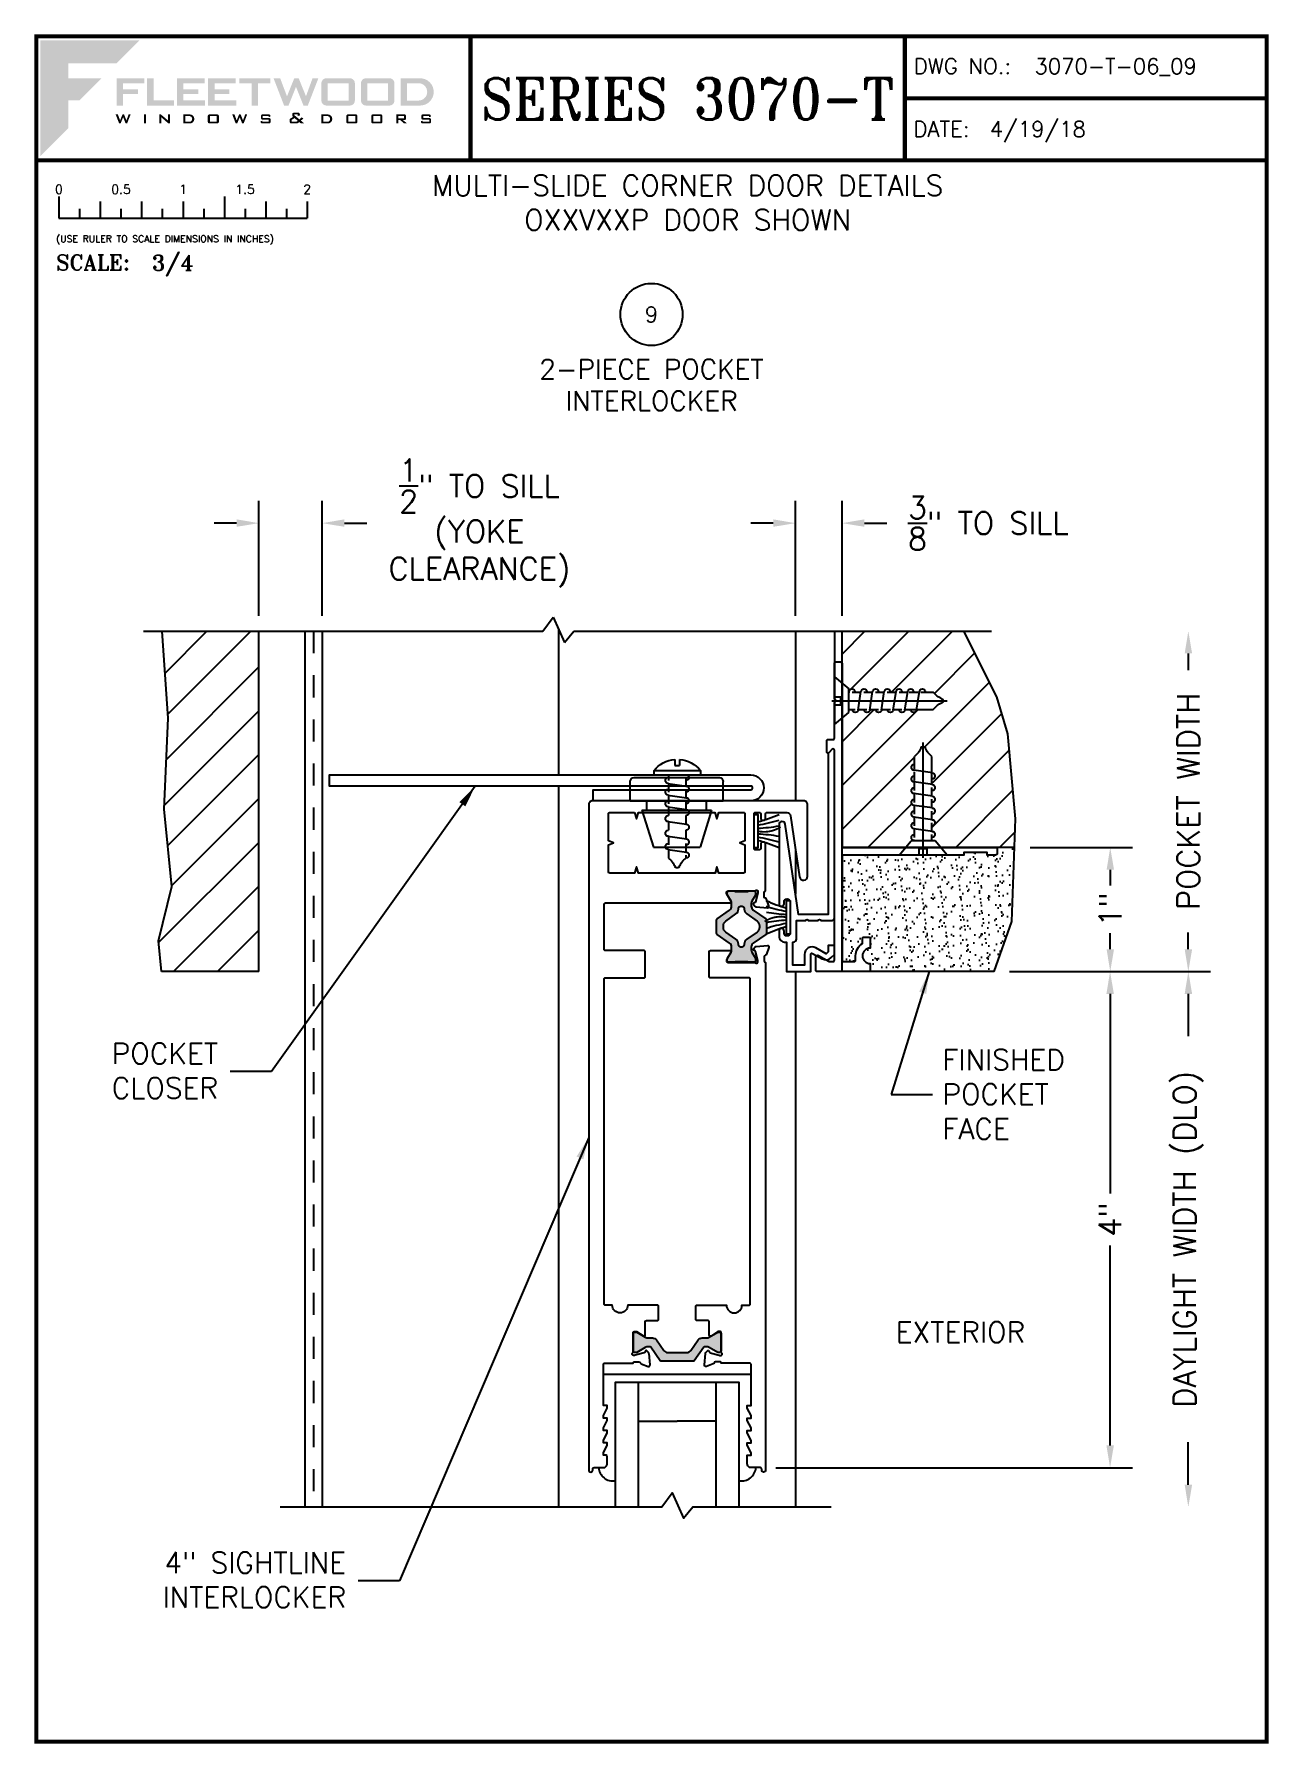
# Paper-space layout 'DETAIL 9' of a CAD drawing. Extents: x 0.3 to 7.8, y 0.1 to 10.4.
# The model-space entities are those that its viewports show. They can reach past a viewport. Long polylines and large blocks are cut down to what shows.
import ezdxf
from ezdxf.enums import TextEntityAlignment as Align

# ---------------------------------------------------------------- set-up
doc = ezdxf.new("R2010")
doc.units = 0
doc.header["$LTSCALE"] = 0.25
doc.header["$MEASUREMENT"] = 0
doc.linetypes.add('HIDDEN', pattern=[0.375, 0.25, -0.125])
doc.layers.get('0').update_dxf_attribs({"linetype": 'CONTINUOUS'})
doc.layers.get('DEFPOINTS').update_dxf_attribs({"color": 1, "linetype": 'CONTINUOUS'})
for name, color, linetype in [('ALUM-RED', 1, 'CONTINUOUS'), ('FRAME', 1, 'CONTINUOUS'), ('GLASS-VINYL', 7, 'CONTINUOUS'), ('I-STRUT', 7, 'CONTINUOUS'), ('MISC', 7, 'CONTINUOUS'), ('SEAL', 7, 'CONTINUOUS'), ('SILL-PAN', 7, 'CONTINUOUS'), ('TEXT', 7, 'CONTINUOUS'), ('TITLE-BLOCK', 7, 'CONTINUOUS'), ('VENT', 5, 'CONTINUOUS')]:
    doc.layers.add(name, color=color, linetype=linetype)
doc.layers.add('VP', color=40, linetype='CONTINUOUS', plot=False)
doc.layers.get('VP').off()
doc.styles.add('ROMANS', font='romans')
doc.styles.add('ROMANT', font='romant')
doc.styles.add('SIMPLEX-094', font='simplex.shx', dxfattribs={"height": 0.094})
doc.styles.get("Standard").update_dxf_attribs({"font": 'simplex.shx'})
doc.dimstyles.new('THREE-QUARTER SCALE', dxfattribs={"dimscale": 0.75, "dimtxt": 0.18, "dimasz": 0.18, "dimexe": 0.18, "dimexo": 0.125, "dimgap": 0.09, "dimtad": 0, "dimdec": 4, "dimlfac": 1.333, "dimzin": 0, "dimdsep": 46, "dimlunit": 4, "dimtxsty": 'Standard', "dimcen": 0.09, "dimadec": 0, "dimazin": 0, "dimtfac": 1, "dimtdec": 4, "dimtofl": 0, "dimtmove": 0, "dimatfit": 3, "dimfxl": 0, "dimtolj": 1, "dimtzin": 0, "dimarcsym": 0})
pattern_1 = [(45, (0.5, 4.13802), (-0.1767767, 0.1767767), [])]

psp = doc.layouts.new('DETAIL 9')

# ---------------------------------------------------------------- texts
at = {"layer": 'TEXT'}
psp.add_text('EXTERIOR', height=0.125, dxfattribs=at).set_placement((5.899467, 2.539631), align=Align.CENTER)
at = {"layer": 'TEXT', "char_height": 0.125}
for s, insert, width, attachment_point in [('MULTI-SLIDE CORNER DOOR DETAILS\\POXXVXXP DOOR SHOWN', (4.2505, 9.430441), 3.76850949, 5), ('POCKET \\PCLOSER', (1.411739, 4.181924), 2.90441286, 6), ('4" SIGHTLINE\\PINTERLOCKER', (2.18558, 1.103555), 2.90441286, 6)]:
    psp.add_mtext(s, dxfattribs=dict(at, insert=insert, width=width, attachment_point=attachment_point))
at = {"layer": 'TEXT', "insert": (5.79075, 3.769223), "char_height": 0.125, "attachment_point": 7}
psp.add_mtext('FINISHED\\PPOCKET\\PFACE', dxfattribs=at)

msp = doc.modelspace()

# ---------------------------------------------------------------- blocks, each defined once
blk = doc.blocks.new('Fleetwood_Logo_6-10-15')
h = blk.add_hatch(color=154)
h.dxf.hatch_style = 1
h.paths.add_polyline_path([(0.2526, -0.0017), (0.0019, -0.0017), (0.0019, -0.2942), (0.0725, -0.2236), (0.0725, -0.1535), (0.1007, -0.1535), (0.1567, -0.0976), (0.0725, -0.0976), (0.0725, -0.0596), (0.1946, -0.0596)])
h = blk.add_hatch(color=251)
h.dxf.hatch_style = 1
h.paths.add_polyline_path([(0.2487, -0.1256), (0.2112, -0.1256), (0.2112, -0.1102), (0.2647, -0.1102), (0.2647, -0.0976), (0.1946, -0.0976), (0.1946, -0.1667), (0.2112, -0.1667), (0.2112, -0.1377), (0.2487, -0.1377)])
h = blk.add_hatch(color=251)
h.dxf.hatch_style = 1
h.paths.add_polyline_path([(0.2886, -0.0976), (0.272, -0.0976), (0.272, -0.1667), (0.3401, -0.1667), (0.3401, -0.1535), (0.2886, -0.1535)])
h = blk.add_hatch(color=251)
h.dxf.hatch_style = 1
h.paths.add_polyline_path([(0.4175, -0.0976), (0.3474, -0.0976), (0.3474, -0.1667), (0.4185, -0.1667), (0.4185, -0.1534), (0.364, -0.1534), (0.364, -0.1377), (0.4015, -0.1377), (0.4015, -0.1256), (0.364, -0.1256), (0.364, -0.1102), (0.4175, -0.1102)])
h = blk.add_hatch(color=251)
h.dxf.hatch_style = 1
h.paths.add_polyline_path([(0.4965, -0.0976), (0.4264, -0.0976), (0.4264, -0.1667), (0.4975, -0.1667), (0.4975, -0.1534), (0.443, -0.1534), (0.443, -0.1377), (0.4804, -0.1377), (0.4804, -0.1256), (0.443, -0.1256), (0.443, -0.1102), (0.4965, -0.1102)])
h = blk.add_hatch(color=251)
h.dxf.hatch_style = 1
h.paths.add_polyline_path([(0.5842, -0.0976), (0.5054, -0.0976), (0.5054, -0.1102), (0.5365, -0.1102), (0.5365, -0.1667), (0.5531, -0.1667), (0.5531, -0.1102), (0.5842, -0.1102)])
h = blk.add_hatch(color=251)
h.dxf.hatch_style = 1
h.paths.add_polyline_path([(0.6089, -0.0976), (0.5921, -0.0976), (0.6188, -0.1667), (0.63, -0.1667), (0.6489, -0.1192), (0.6679, -0.1667), (0.6789, -0.1667), (0.7056, -0.0976), (0.6908, -0.0976), (0.6742, -0.1433), (0.6558, -0.0976), (0.6446, -0.0976), (0.6261, -0.1433)])
h = blk.add_hatch(color=251)
h.dxf.hatch_style = 1
h.paths.add_polyline_path([(0.7853, -0.0976), (0.726, -0.0976, 0.414214), (0.7133, -0.1102), (0.7133, -0.154, 0.414214), (0.726, -0.1667), (0.7853, -0.1667, 0.414214), (0.798, -0.154), (0.798, -0.1102, 0.414214)])
h.paths.add_polyline_path([(0.7819, -0.1102), (0.7819, -0.154), (0.7294, -0.154), (0.7294, -0.1102)], flags=16)
h = blk.add_hatch(color=251)
h.dxf.hatch_style = 1
h.paths.add_polyline_path([(0.8856, -0.0976), (0.8262, -0.0976, 0.414214), (0.8136, -0.1102), (0.8136, -0.154, 0.414214), (0.8262, -0.1667), (0.8856, -0.1667, 0.414214), (0.8982, -0.154), (0.8982, -0.1102, 0.414214)])
h.paths.add_polyline_path([(0.8822, -0.1102), (0.8822, -0.154), (0.8296, -0.154), (0.8296, -0.1102)], flags=16)
h = blk.add_hatch(color=251)
h.dxf.hatch_style = 1
h.paths.add_polyline_path([(0.9632, -0.0976), (0.914, -0.0976), (0.914, -0.1667), (0.9632, -0.1667, 1)])
h.paths.add_polyline_path([(0.9301, -0.1102), (0.9593, -0.1102, -1), (0.9593, -0.154), (0.9301, -0.154)], flags=16)
h = blk.add_hatch(color=7)
h.dxf.hatch_style = 1
h.paths.add_polyline_path([(0.2301, -0.1891), (0.2251, -0.1891), (0.2196, -0.2043), (0.2134, -0.1891), (0.2097, -0.1891), (0.2035, -0.2043), (0.1978, -0.1891), (0.1922, -0.1891), (0.2011, -0.2121), (0.2048, -0.2121), (0.2112, -0.1963), (0.2175, -0.2121), (0.2212, -0.2121)])
h = blk.add_hatch(color=7)
h.dxf.hatch_style = 1
h.paths.add_polyline_path([(0.2691, -0.1891), (0.2637, -0.1891), (0.2637, -0.2118), (0.2637, -0.2121), (0.2691, -0.2121)])
h = blk.add_hatch(color=7)
h.dxf.hatch_style = 1
h.paths.add_polyline_path([(0.3077, -0.1964), (0.3259, -0.2121), (0.3298, -0.2121), (0.3298, -0.1891), (0.325, -0.1891), (0.325, -0.2047), (0.3067, -0.1891), (0.3029, -0.1891), (0.3029, -0.2121), (0.3077, -0.2121)])
h = blk.add_hatch(color=7)
h.dxf.hatch_style = 1
h.paths.add_polyline_path([(0.3801, -0.1891), (0.3637, -0.1891), (0.3637, -0.2121), (0.3801, -0.2121, 1)])
h.paths.add_polyline_path([(0.3691, -0.2079), (0.3691, -0.1933), (0.3788, -0.1933, -1), (0.3788, -0.2079)], flags=16)
h = blk.add_hatch(color=7)
h.dxf.hatch_style = 1
h.paths.add_polyline_path([(0.4537, -0.2079), (0.4537, -0.1933, 0.414214), (0.4495, -0.1891), (0.4297, -0.1891, 0.414214), (0.4255, -0.1933), (0.4255, -0.2079, 0.414214), (0.4297, -0.2121), (0.4495, -0.2121, 0.414214)])
h.paths.add_polyline_path([(0.4308, -0.2079), (0.4308, -0.1933), (0.4484, -0.1933), (0.4484, -0.2079)], flags=16)
h = blk.add_hatch(color=7)
h.dxf.hatch_style = 1
h.paths.add_polyline_path([(0.5253, -0.1891), (0.5203, -0.1891), (0.5148, -0.2043), (0.5087, -0.1891), (0.5049, -0.1891), (0.4988, -0.2043), (0.493, -0.1891), (0.4874, -0.1891), (0.4963, -0.2121), (0.5001, -0.2121), (0.5064, -0.1963), (0.5127, -0.2121), (0.5164, -0.2121)])
h = blk.add_hatch(color=7)
h.dxf.hatch_style = 1
h.paths.add_polyline_path([(0.5801, -0.1891), (0.5643, -0.1891, 0.414214), (0.56, -0.1933), (0.56, -0.1981, 0.414214), (0.5643, -0.2024), (0.58, -0.2024), (0.58, -0.2078), (0.5637, -0.2078), (0.5637, -0.2052), (0.5591, -0.2062), (0.5591, -0.2078, 0.414214), (0.5634, -0.2121), (0.5805, -0.2121, 0.414214), (0.5848, -0.2078), (0.5848, -0.2024, 0.414214), (0.5805, -0.1982), (0.5648, -0.1982), (0.5648, -0.193), (0.5798, -0.193), (0.5798, -0.1958), (0.5843, -0.1948), (0.5843, -0.1933, 0.414214)])
h = blk.add_hatch(color=7)
h.dxf.hatch_style = 1
h.paths.add_polyline_path([(0.645, -0.1913, -0.222262), (0.6447, -0.1906), (0.6447, -0.1892), (0.6535, -0.1892), (0.6535, -0.193), (0.6587, -0.1918), (0.6587, -0.189, 0.414214), (0.6544, -0.1847), (0.6437, -0.1847, 0.414214), (0.6394, -0.189), (0.6394, -0.1922, 0.222262), (0.6407, -0.1948), (0.6415, -0.1955), (0.6345, -0.1998, 0.260684), (0.6329, -0.2027), (0.6329, -0.2078, 0.414214), (0.6372, -0.2121), (0.6514, -0.2121, 0.17577), (0.6536, -0.2113), (0.657, -0.2085), (0.6614, -0.2121), (0.6699, -0.2121), (0.6613, -0.2049), (0.6676, -0.1997), (0.6637, -0.1964), (0.6574, -0.2017)])
h.paths.add_polyline_path([(0.6532, -0.2052), (0.6509, -0.2072, -0.17577), (0.6502, -0.2074), (0.6382, -0.2074), (0.6382, -0.2033, -0.260684), (0.6387, -0.2025), (0.6451, -0.1985)], flags=16)
h = blk.add_hatch(color=7)
h.dxf.hatch_style = 1
h.paths.add_polyline_path([(0.7294, -0.1891), (0.713, -0.1891), (0.713, -0.2121), (0.7294, -0.2121, 1)])
h.paths.add_polyline_path([(0.7184, -0.2079), (0.7184, -0.1933), (0.7281, -0.1933, -1), (0.7281, -0.2079)], flags=16)
h = blk.add_hatch(color=7)
h.dxf.hatch_style = 1
h.paths.add_polyline_path([(0.8045, -0.2079), (0.8045, -0.1933, 0.414214), (0.8003, -0.1891), (0.7805, -0.1891, 0.414214), (0.7763, -0.1933), (0.7763, -0.2079, 0.414214), (0.7805, -0.2121), (0.8003, -0.2121, 0.414214)])
h.paths.add_polyline_path([(0.7816, -0.2079), (0.7816, -0.1933), (0.7992, -0.1933), (0.7992, -0.2079)], flags=16)
h = blk.add_hatch(color=7)
h.dxf.hatch_style = 1
h.paths.add_polyline_path([(0.8678, -0.2079), (0.8678, -0.1933, 0.414214), (0.8636, -0.1891), (0.8438, -0.1891, 0.414214), (0.8396, -0.1933), (0.8396, -0.2079, 0.414214), (0.8438, -0.2121), (0.8636, -0.2121, 0.414214)])
h.paths.add_polyline_path([(0.8449, -0.2079), (0.8449, -0.1933), (0.8624, -0.1933), (0.8624, -0.2079)], flags=16)
h = blk.add_hatch(color=7)
h.dxf.hatch_style = 1
h.paths.add_polyline_path([(0.9277, -0.1993), (0.9277, -0.1933, 0.414214), (0.9235, -0.1891), (0.9028, -0.1891), (0.9028, -0.2121), (0.9082, -0.2121), (0.9082, -0.2035), (0.9131, -0.2035), (0.9224, -0.2121), (0.9303, -0.2121), (0.9197, -0.2035), (0.9235, -0.2035, 0.414214)])
h.paths.add_polyline_path([(0.9082, -0.1993), (0.9082, -0.1933), (0.9214, -0.1933, -0.414214), (0.9224, -0.1943), (0.9224, -0.1983, -0.414214), (0.9214, -0.1993)], flags=16)
h = blk.add_hatch(color=7)
h.dxf.hatch_style = 1
h.paths.add_polyline_path([(0.9867, -0.1982), (0.971, -0.1982), (0.971, -0.193), (0.9859, -0.193), (0.9859, -0.1958), (0.9905, -0.1948), (0.9905, -0.1933, 0.414214), (0.9863, -0.1891), (0.9705, -0.1891, 0.414214), (0.9662, -0.1933), (0.9662, -0.1981, 0.414214), (0.9705, -0.2024), (0.9862, -0.2024), (0.9862, -0.2078), (0.9699, -0.2078), (0.9699, -0.2052), (0.9653, -0.2062), (0.9653, -0.2078, 0.414214), (0.9696, -0.2121), (0.9867, -0.2121, 0.414214), (0.991, -0.2078), (0.991, -0.2024, 0.414214)])
blk = doc.blocks.new('A-SIZE_P')
at = {"const_width": 0.025}
blk.add_lwpolyline([(0.313, 0.125), (7.751, 0.125), (7.751, 10.437), (0.313, 10.437)], close=True, dxfattribs=at)
for points in [[(2.938, 10.437), (2.938, 9.687)], [(5.563, 10.437), (5.563, 9.687)], [(5.563, 10.062), (7.751, 10.062)], [(0.313, 9.687), (7.751, 9.687)]]:
    blk.add_lwpolyline(points, dxfattribs=at)
at = {"xscale": 2.387023416083395, "yscale": 2.387023416083395, "zscale": 2.387023416083395}
blk.add_blockref('Fleetwood_Logo_6-10-15', (0.334, 10.416), dxfattribs=at)
for s, style, p in [('DWG NO.:', 'SIMPLEX-094', (5.617, 10.209)), ('DATE:', 'SIMPLEX-094', (5.616, 9.829)), ('SCALE:', 'ROMANT', (0.433, 9.022))]:
    blk.add_text(s, height=0.094, dxfattribs=dict(style=style)).set_placement(p)
for tag, p, style in [('DWG_NO', (6.346, 10.209), 'SIMPLEX-094'), ('DATE', (6.077, 9.829), 'SIMPLEX-094'), ('SCALE', (1.011, 9.02), 'ROMANT')]:
    blk.add_attdef(tag, p, '', height=0.094, dxfattribs=dict(style=style))
for tag, height, style, width, p, p2 in [('DWG_NO_F', 0.094, 'SIMPLEX-094', 1.745692, (6.347, 10.209), (7.683, 10.209)), ('PRODUCT', 0.25, 'ROMANT', 1.390728, (3.001, 9.934), (5.5, 9.934))]:
    blk.add_attdef(tag, text='', height=height, dxfattribs=dict(style=style, width=width)).set_placement(p, p2, align=Align.FIT)
blk = doc.blocks.new('sectball')
blk.add_circle((0, 0), 0.125)
blk.add_attdef('NO', text='', height=0.062).set_placement((0, 0), align=Align.MIDDLE_CENTER)
for tag, p in [('LINE1', (0, -0.2588)), ('LINE2', (0, -0.3864)), ('LINE3', (0, -0.5214))]:
    blk.add_attdef(tag, text='', height=0.078).set_placement(p, align=Align.CENTER)
blk = doc.blocks.new('*D115')
at = {"layer": 'DEFPOINTS', "color": 0}
for p in [(5.184, 7.493), (4.903, 6.84), (5.184, 6.84)]:
    blk.add_point(p, dxfattribs=at)
at = {"layer": 'TITLE-BLOCK', "color": 0, "lineweight": -2}
for p, q in [((4.903, 6.933), (4.903, 7.628)), ((5.184, 6.933), (5.184, 7.628)), ((4.768, 7.493), (4.633, 7.493)), ((5.319, 7.493), (5.454, 7.493))]:
    blk.add_line(p, q, dxfattribs=at)
at = {"layer": 'TITLE-BLOCK', "color": 0}
for points in [[(4.768, 7.516), (4.768, 7.471), (4.903, 7.493)], [(5.319, 7.516), (5.319, 7.471), (5.184, 7.493)]]:
    blk.add_solid(points, dxfattribs=at)
at = {"layer": 'TITLE-BLOCK', "color": 0, "insert": (6.068, 7.493), "char_height": 0.135, "attachment_point": 5}
blk.add_mtext('\\A1;{\\H1.000000x;\\S3/8;}" TO SILL', dxfattribs=at)
blk = doc.blocks.new('*D116')
at = {"layer": 'DEFPOINTS', "color": 0}
for p in [(6.226, 5.532), (6.102, 4.782), (6.805, 4.782)]:
    blk.add_point(p, dxfattribs=at)
at = {"layer": 'TITLE-BLOCK', "color": 0, "lineweight": -2}
for p, q in [((6.32, 5.532), (6.94, 5.532)), ((6.805, 5.397), (6.805, 5.302)), ((6.805, 4.917), (6.805, 5.013)), ((6.196, 4.782), (6.94, 4.782))]:
    blk.add_line(p, q, dxfattribs=at)
at = {"layer": 'TITLE-BLOCK', "color": 0}
for points in [[(6.783, 5.397), (6.828, 5.397), (6.805, 5.532)], [(6.783, 4.917), (6.828, 4.917), (6.805, 4.782)]]:
    blk.add_solid(points, dxfattribs=at)
at = {"layer": 'TITLE-BLOCK', "color": 0, "insert": (6.805, 5.157), "char_height": 0.135, "attachment_point": 5, "rotation": 90}
blk.add_mtext('\\A1;1"', dxfattribs=at)
blk = doc.blocks.new('*D117')
at = {"layer": 'DEFPOINTS', "color": 0}
for p in [(6.087, 6.84), (7.277, 6.84), (6.102, 4.782)]:
    blk.add_point(p, dxfattribs=at)
at = {"layer": 'TITLE-BLOCK', "color": 0, "lineweight": -2}
for p, q in [((7.277, 6.705), (7.277, 6.605)), ((7.277, 4.917), (7.277, 5.017)), ((6.196, 4.782), (7.412, 4.782))]:
    blk.add_line(p, q, dxfattribs=at)
at = {"layer": 'TITLE-BLOCK', "color": 0}
for points in [[(7.255, 6.705), (7.3, 6.705), (7.277, 6.84)], [(7.255, 4.917), (7.3, 4.917), (7.277, 4.782)]]:
    blk.add_solid(points, dxfattribs=at)
at = {"layer": 'TITLE-BLOCK', "color": 0, "insert": (7.277, 5.811), "char_height": 0.135, "attachment_point": 5, "rotation": 90}
blk.add_mtext('\\A1;POCKET WIDTH', dxfattribs=at)
blk = doc.blocks.new('*D118')
at = {"layer": 'DEFPOINTS', "color": 0}
for p in [(6.102, 4.782), (5.118, 1.544), (7.277, 1.544)]:
    blk.add_point(p, dxfattribs=at)
at = {"layer": 'TITLE-BLOCK', "color": 0, "lineweight": -2}
for p, q in [((6.196, 4.782), (7.412, 4.782)), ((7.277, 4.647), (7.277, 4.391)), ((7.277, 1.679), (7.277, 1.936))]:
    blk.add_line(p, q, dxfattribs=at)
at = {"layer": 'TITLE-BLOCK', "color": 0}
for points in [[(7.255, 4.647), (7.3, 4.647), (7.277, 4.782)], [(7.255, 1.679), (7.3, 1.679), (7.277, 1.544)]]:
    blk.add_solid(points, dxfattribs=at)
at = {"layer": 'TITLE-BLOCK', "color": 0, "insert": (7.277, 3.163), "char_height": 0.135, "attachment_point": 5, "rotation": 90}
blk.add_mtext('\\A1;DAYLIGHT WIDTH (DLO)', dxfattribs=at)
blk = doc.blocks.new('*D120')
at = {"layer": 'DEFPOINTS', "color": 0}
for p in [(1.659, 7.493), (1.659, 6.84), (2.041, 6.84)]:
    blk.add_point(p, dxfattribs=at)
at = {"layer": 'TITLE-BLOCK', "color": 0, "lineweight": -2}
for p, q in [((1.659, 6.933), (1.659, 7.628)), ((2.041, 6.933), (2.041, 7.628)), ((1.524, 7.493), (1.389, 7.493)), ((2.176, 7.493), (2.311, 7.493))]:
    blk.add_line(p, q, dxfattribs=at)
at = {"layer": 'TITLE-BLOCK', "color": 0}
for points in [[(1.524, 7.516), (1.524, 7.471), (1.659, 7.493)], [(2.176, 7.516), (2.176, 7.471), (2.041, 7.493)]]:
    blk.add_solid(points, dxfattribs=at)
at = {"layer": 'TITLE-BLOCK', "color": 0, "insert": (2.992, 7.493), "char_height": 0.135, "attachment_point": 5}
blk.add_mtext('\\A1;{\\H1.000000x;\\S1/2;}" TO SILL\\P(YOKE\\PCLEARANCE)', dxfattribs=at)
blk = doc.blocks.new('Three Quarter')
for p, q in [((0.137, -0.219), (0.137, -0.35)), ((0.262, -0.294), (0.262, -0.35)), ((0.387, -0.249), (0.387, -0.35)), ((0.512, -0.294), (0.512, -0.35)), ((0.637, -0.249), (0.637, -0.35)), ((0.762, -0.294), (0.762, -0.35)), ((0.887, -0.249), (0.887, -0.35)), ((1.012, -0.294), (1.012, -0.35)), ((1.137, -0.219), (1.137, -0.35)), ((1.262, -0.294), (1.262, -0.35)), ((1.387, -0.249), (1.387, -0.35)), ((1.512, -0.294), (1.512, -0.35)), ((1.637, -0.249), (1.637, -0.35)), ((0.137, -0.35), (1.637, -0.35))]:
    blk.add_line(p, q)
for s, p in [('0', (0.137, -0.219)), ('0.5', (0.512, -0.219)), ('1', (0.887, -0.219)), ('1.5', (1.262, -0.219)), ('2', (1.637, -0.219))]:
    blk.add_text(s, height=0.055).set_placement(p, align=Align.BOTTOM_CENTER)
at = {"style": 'ROMANS'}
blk.add_text('(USE RULER TO SCALE DIMENSIONS IN INCHES)', height=0.04115, dxfattribs=at).set_placement((0.12, -0.495))
blk = doc.blocks.new('*D213')
at = {"color": 0, "lineweight": -2}
for p, q in [((6.196, 4.782), (6.939, 4.782)), ((6.804, 4.647), (6.804, 3.44)), ((6.804, 1.917), (6.804, 3.125)), ((4.784, 1.782), (6.939, 1.782))]:
    blk.add_line(p, q, dxfattribs=at)
at = {"color": 0}
for points in [[(6.782, 4.647), (6.827, 4.647), (6.804, 4.782)], [(6.782, 1.917), (6.827, 1.917), (6.804, 1.782)]]:
    blk.add_solid(points, dxfattribs=at)
at = {"layer": 'DEFPOINTS', "color": 0}
for p in [(6.103, 4.782), (4.691, 1.782), (6.804, 1.782)]:
    blk.add_point(p, dxfattribs=at)
at = {"color": 0, "insert": (6.804, 3.282), "char_height": 0.135, "attachment_point": 5, "rotation": 90}
blk.add_mtext('\\A1;4"', dxfattribs=at)
blk = doc.blocks.new('A$C02B45EA9')
for p, q in [((0, 0.909), (0.097, 0.793)), ((0.161, 0.909), (0, 0.909)), ((0.161, 0.909), (0.161, 0.857)), ((0.224, 0.857), (0.161, 0.857)), ((0.192, 0.929), (0.192, 0)), ((0.224, 0.909), (0.224, 0.857)), ((0.385, 0.909), (0.224, 0.909)), ((0.385, 0.909), (0.288, 0.793)), ((0.288, 0.793), (0.097, 0.793))]:
    blk.add_line(p, q)
at = {"linetype": 'Continuous'}
for p, q in [((0.142, 0.793), (0.118, 0.79)), ((0.267, 0.717), (0.118, 0.695)), ((0.122, 0.793), (0.122, 0.79)), ((0.122, 0.766), (0.122, 0.696)), ((0.263, 0.793), (0.263, 0.741)), ((0.263, 0.716), (0.263, 0.647)), ((0.267, 0.623), (0.118, 0.601)), ((0.122, 0.671), (0.122, 0.601)), ((0.122, 0.577), (0.122, 0.507)), ((0.263, 0.622), (0.263, 0.553)), ((0.267, 0.528), (0.118, 0.507)), ((0.267, 0.434), (0.118, 0.412)), ((0.122, 0.483), (0.122, 0.413)), ((0.263, 0.528), (0.263, 0.458)), ((0.263, 0.433), (0.263, 0.364)), ((0.267, 0.34), (0.118, 0.318)), ((0.122, 0.388), (0.122, 0.319)), ((0.122, 0.307), (0.122, 0.237)), ((0.263, 0.339), (0.263, 0.237)), ((0.267, 0.246), (0.118, 0.224)), ((0.122, 0.213), (0.122, 0.112)), ((0.263, 0.245), (0.263, 0.112)), ((0.186, 0.034), (0.199, 0.034))]:
    blk.add_line(p, q, dxfattribs=at)
for centre, radius, start, end in [((0.122, 0.766), 0.0244, 90, 270), ((0.122, 0.766), 0.0244, 90, 270), ((0.122, 0.671), 0.0244, 90, 270), ((0.122, 0.671), 0.0244, 90, 270), ((0.263, 0.741), 0.0244, 270, 90), ((0.122, 0.577), 0.0244, 90, 270), ((0.263, 0.647), 0.0244, 270, 90), ((0.263, 0.553), 0.0244, 270, 90), ((0.122, 0.483), 0.0244, 90, 270), ((0.122, 0.483), 0.0244, 90, 270), ((0.263, 0.458), 0.0244, 270, 90), ((0.122, 0.388), 0.0244, 90, 270), ((0.122, 0.294), 0.0244, 90, 270), ((0.263, 0.364), 0.0244, 270, 90), ((0.263, 0.27), 0.0244, 270, 90), ((0.122, 0.2), 0.0244, 90, 270), ((0.034, -0.012), 0.152, 20.7051, 54.5638), ((0.186, 0.044), 0.00998, 191.7651, 270), ((0.199, 0.044), 0.00998, 270, 348.2349), ((0.351, -0.012), 0.152, 125.4362, 159.2949)]:
    blk.add_arc(centre, radius, start, end, dxfattribs=at)
blk = doc.blocks.new('A$C65D31368')
at = {"layer": 'MISC', "extrusion": (0, 0, -1), "xscale": 0.25, "yscale": 0.25, "zscale": -0.25}
blk.add_blockref('A$C02B45EA9', (-0.0962, 0), dxfattribs=at)
blk = doc.blocks.new('A$C72B7364F')
at = {"linetype": 'Continuous'}
for p, q in [((0.0224, 0.0935), (0.0313, 0.0935)), ((0.0224, 0.0935), (0.0224, 0)), ((0.0313, 0.0935), (0.0313, 0)), ((0, 0.0517), (0.0125, 0.0517)), ((0, 0.0418), (0.0125, 0.0418)), ((0.0125, 0.0517), (0.0125, 0.0418)), ((0.0313, 0.0644), (0.0425, 0.0644)), ((0.0485, 0.0654), (0.0539, 0.028)), ((0.0487, 0.0644), (0.0661, 0.0644)), ((0.0721, 0.0654), (0.0775, 0.028)), ((0.0723, 0.0644), (0.0896, 0.0644)), ((0.0956, 0.0654), (0.1011, 0.028)), ((0.0958, 0.0644), (0.1132, 0.0644)), ((0.1253, 0.0654), (0.1307, 0.028)), ((0.1255, 0.0644), (0.1429, 0.0644)), ((0.155, 0.0654), (0.1604, 0.028)), ((0.1552, 0.0644), (0.1725, 0.0644)), ((0.1817, 0.0654), (0.1871, 0.028)), ((0.1819, 0.0644), (0.1992, 0.0644)), ((0.2188, 0.0451), (0.2188, 0.0484)), ((0.0364, 0.0291), (0.0539, 0.0291)), ((0.06, 0.0291), (0.0774, 0.0291)), ((0.0835, 0.0291), (0.101, 0.0291)), ((0.1132, 0.0291), (0.1306, 0.0291)), ((0.1429, 0.0291), (0.1603, 0.0291)), ((0.1696, 0.0291), (0.187, 0.0291)), ((0.1931, 0.0291), (0.1992, 0.0291)), ((0.0224, 0), (0.0313, 0))]:
    blk.add_line(p, q, dxfattribs=at)
for centre, radius, start, end in [((0.0599, 0.0467), 0.0599, 128.718, 175.226), ((0.0425, 0.0644), 0.00611, 0, 180), ((0.0661, 0.0644), 0.00611, 0, 180), ((0.0896, 0.0644), 0.00611, 0, 180), ((0.1193, 0.0644), 0.00611, 0, 180), ((0.149, 0.0644), 0.00611, 0, 180), ((0.1757, 0.0644), 0.00611, 0, 180), ((0.0599, 0.0467), 0.0599, 184.774, 231.282), ((0.2302, 0.0864), 0.038, 215.4362, 249.2949), ((0.2302, 0.0071), 0.038, 110.7051, 144.5638), ((0.2163, 0.0484), 0.00249, 0, 78.2349), ((0.2163, 0.0451), 0.00249, 281.7651, 0), ((0.0364, 0.0291), 0.00611, 212.4827, 0), ((0.06, 0.0291), 0.00611, 180, 0), ((0.06, 0.0291), 0.00611, 180, 0), ((0.0835, 0.0291), 0.00611, 180, 0), ((0.1071, 0.0291), 0.00611, 180, 0), ((0.1071, 0.0291), 0.00611, 180, 0), ((0.1367, 0.0291), 0.00611, 180, 0), ((0.1367, 0.0291), 0.00611, 180, 0), ((0.1664, 0.0291), 0.00611, 180, 0), ((0.1664, 0.0291), 0.00611, 180, 0), ((0.1931, 0.0291), 0.00611, 180, 0)]:
    blk.add_arc(centre, radius, start, end, dxfattribs=at)
blk = doc.blocks.new('*U193')
for centre, radius, start, end in [((-0.32, 1.257), 1.233, 286.5073, 294.5697), ((-0.202, 1.325), 1.297, 280.3139, 287.7135), ((-0.035, 1.261), 1.239, 272.9878, 280.556), ((-0.035, -1.261), 1.239, 79.444, 87.0122), ((-0.202, -1.325), 1.297, 72.2865, 79.6861), ((-0.32, -1.257), 1.233, 65.4303, 73.4927)]:
    blk.add_arc(centre, radius, start, end)
at = {"layer": 'SEAL'}
blk.add_lwpolyline([(0, -0.135), (0, 0.135), (0.03, 0.135), (0.03, -0.135)], close=True, dxfattribs=at)
at = {"layer": 'SEAL', "const_width": 0.015}
blk.add_lwpolyline([(0.03, 0, 0.208458), (0.206, 0.034)], format="xyb", dxfattribs=at)
at = {"flags": 9}
for tag, p in [('MANUFACTURER_PART_#', (0, -0.199)), ('FLEETWOOD_PART_#', (-0.001, -0.249))]:
    blk.add_attdef(tag, p, '', height=0.0312, dxfattribs=at)
blk = doc.blocks.new('25064-18mmX6mm-I-STRUT')
at = {"layer": 'I-STRUT'}
h = blk.add_hatch(color=256, dxfattribs=at)
h.dxf.hatch_style = 1
h.paths.add_polyline_path([(-0.22, 0.353, 0.57735), (-0.234, 0.33), (-0.23, 0.322, -0.215906), (-0.235, 0.326), (-0.195, 0.257, -0.131652), (-0.189, 0.233), (-0.189, 0.199, 0.244698), (-0.172, 0.167), (-0.088, 0.108, -0.244698), (-0.071, 0.076), (-0.071, -0.077, -0.244698), (-0.088, -0.11), (-0.172, -0.169, 0.244698), (-0.189, -0.201), (-0.189, -0.235, -0.131652), (-0.195, -0.258), (-0.235, -0.327, 0.245227), (-0.235, -0.335, 0.507805), (-0.22, -0.355), (-0.087, -0.355, 0.414214), (-0.071, -0.339, 0.469068), (-0.072, -0.327), (-0.112, -0.258, -0.131652), (-0.118, -0.235), (-0.118, -0.217), (-0.005, -0.138, 0.244698), (0, -0.129), (0, -0.127), (0, 0.127, 0.244698), (-0.005, 0.137), (-0.118, 0.216), (-0.118, 0.233, -0.131652), (-0.112, 0.257), (-0.072, 0.326, 0.131652), (-0.071, 0.33, 0.640011), (-0.087, 0.353)])
blk.add_lwpolyline([(0, -0.13), (0, -0.127), (0, 0.127, 0.244698), (-0.005, 0.137), (-0.113, 0.212, -0.244698), (-0.118, 0.222), (-0.118, 0.233, -0.131652), (-0.112, 0.257), (-0.072, 0.326, 0.131652), (-0.071, 0.33), (-0.071, 0.338, 0.414214), (-0.087, 0.353), (-0.22, 0.353, 0.414214), (-0.236, 0.338), (-0.236, 0.33, 0.131652), (-0.235, 0.326), (-0.195, 0.257, -0.131652), (-0.189, 0.233), (-0.189, 0.199, 0.244698), (-0.172, 0.167), (-0.088, 0.108, -0.244698), (-0.071, 0.076), (-0.071, -0.077, -0.244698), (-0.088, -0.11), (-0.172, -0.169, 0.244698), (-0.189, -0.201), (-0.189, -0.235, -0.131652), (-0.195, -0.258), (-0.235, -0.327, 0.131652), (-0.236, -0.331), (-0.236, -0.339, 0.414214), (-0.22, -0.355), (-0.087, -0.355, 0.414214), (-0.071, -0.339), (-0.071, -0.331, 0.131652), (-0.072, -0.327), (-0.112, -0.258, -0.131652), (-0.118, -0.235), (-0.118, -0.224, -0.244698), (-0.113, -0.214), (-0.005, -0.138, 0.244698), (0, -0.129)], format="xyb", dxfattribs=at)
blk = doc.blocks.new('25065-14.6mmX10.2mm-I-STRUT')
at = {"layer": 'I-STRUT'}
h = blk.add_hatch(color=256, dxfattribs=at)
h.dxf.hatch_style = 1
h.paths.add_polyline_path([(-0.221, 0.196, 0.242889), (-0.231, 0.201), (-0.283, 0.201), (-0.336, 0.201, 0.242889), (-0.346, 0.196), (-0.417, 0.095, -0.242889), (-0.449, 0.079), (-0.47, 0.079, -0.131652), (-0.489, 0.084), (-0.538, 0.112, 0.317667), (-0.551, 0.111, 0.6401), (-0.571, 0.102), (-0.571, 0.059, 0.236068), (-0.567, 0.051), (-0.567, -0.051, 0.236068), (-0.571, -0.059), (-0.571, -0.102, 0.6401), (-0.551, -0.111, 0.317667), (-0.538, -0.112), (-0.489, -0.084, -0.131652), (-0.47, -0.079), (-0.449, -0.079, -0.242889), (-0.417, -0.095), (-0.346, -0.196, 0.242889), (-0.336, -0.201), (-0.283, -0.201), (-0.231, -0.201, 0.242889), (-0.221, -0.196), (-0.15, -0.095, -0.242889), (-0.118, -0.079), (-0.097, -0.079, -0.131652), (-0.078, -0.084), (-0.029, -0.112, 0.317667), (-0.016, -0.111, 0.6401), (0.004, -0.102), (0.004, -0.059, 0.236068), (0, -0.051), (0, 0.051, 0.236068), (0.004, 0.059), (0.004, 0.102, 0.6401), (-0.016, 0.111, 0.317667), (-0.029, 0.112), (-0.078, 0.084, -0.131652), (-0.097, 0.079), (-0.118, 0.079, -0.242889), (-0.15, 0.095)])
h.paths.add_polyline_path([(-0.181, 0.044, 0.244669), (-0.142, 0.024, -1.006741), (-0.142, -0.023, 0.244669), (-0.181, -0.043), (-0.239, -0.126, -0.242889), (-0.278, -0.145), (-0.289, -0.145, -0.242889), (-0.328, -0.126), (-0.386, -0.043, 0.244669), (-0.425, -0.023, -1.006741), (-0.425, 0.024, 0.244669), (-0.386, 0.044), (-0.328, 0.126, -0.242889), (-0.289, 0.146), (-0.278, 0.146, -0.242889), (-0.239, 0.126)], flags=16)
for points in [[(-0.571, -0.059), (-0.571, -0.102, 0.414214), (-0.559, -0.114), (-0.544, -0.114, 0.131652), (-0.538, -0.112), (-0.489, -0.084, -0.131652), (-0.47, -0.079), (-0.449, -0.079, -0.242889), (-0.417, -0.095), (-0.346, -0.196, 0.242889), (-0.336, -0.201), (-0.283, -0.201), (-0.231, -0.201, 0.242889), (-0.221, -0.196), (-0.15, -0.095, -0.242889), (-0.118, -0.079), (-0.097, -0.079, -0.131652), (-0.078, -0.084), (-0.029, -0.112, 0.131652), (-0.023, -0.114), (-0.008, -0.114, 0.414214), (0.004, -0.102), (0.004, -0.059, 0.236068), (0, -0.051), (0, 0.051, 0.236068), (0.004, 0.059), (0.004, 0.102, 0.414214), (-0.008, 0.114), (-0.023, 0.114, 0.131652), (-0.029, 0.112), (-0.078, 0.084, -0.131652), (-0.097, 0.079), (-0.118, 0.079, -0.242889), (-0.15, 0.095), (-0.221, 0.196, 0.242889), (-0.231, 0.201), (-0.283, 0.201), (-0.336, 0.201, 0.242889), (-0.346, 0.196), (-0.417, 0.095, -0.242889), (-0.449, 0.079), (-0.47, 0.079, -0.131652), (-0.489, 0.084), (-0.538, 0.112, 0.131652), (-0.544, 0.114), (-0.559, 0.114, 0.414214), (-0.571, 0.102), (-0.571, 0.059, 0.236068), (-0.567, 0.051), (-0.567, -0.051, 0.236068)], [(-0.425, -0.023, -0.244669), (-0.386, -0.043), (-0.328, -0.126, 0.242889), (-0.289, -0.145), (-0.283, -0.145), (-0.278, -0.145, 0.242889), (-0.239, -0.126), (-0.181, -0.043, -0.244669), (-0.142, -0.023, 1.006741), (-0.142, 0.024, -0.244669), (-0.181, 0.044), (-0.239, 0.126, 0.242889), (-0.278, 0.146), (-0.283, 0.146), (-0.289, 0.146, 0.242889), (-0.328, 0.126), (-0.386, 0.044, -0.244669), (-0.425, 0.024, 1.006741)]]:
    blk.add_lwpolyline(points, format="xyb", close=True, dxfattribs=at)
blk = doc.blocks.new('3777-4in_Thermal_Sightline_Interlocker')
for points in [[(0.857, 0.671), (0.857, 0.595, -0.414214), (0.827, 0.565), (0.767, 0.565, -0.414214), (0.757, 0.575), (0.757, 0.595), (0.737, 0.595), (0.677, 0.565), (0.657, 0.565), (0.657, 0.595), (0.637, 0.595), (0.577, 0.565), (0.557, 0.565), (0.557, 0.595), (0.537, 0.595), (0.477, 0.565), (0.457, 0.565), (0.457, 0.595), (0.437, 0.595), (0.377, 0.565), (0.357, 0.565), (0.357, 0.595), (0.024, 0.595, 0.414214), (0.014, 0.585), (0.014, 0.355, 0.414214), (0.003, 0.343), (0.003, 0.308, 0.359508), (0.012, 0.297, -0.263725), (0.021, 0.289), (0.041, 0.235), (0.041, 0.235, -0.548619), (0.029, 0.219), (-0.063, 0.227, -0.176327), (-0.07, 0.23), (-0.084, 0.244, -0.57735), (-0.081, 0.257), (-0.076, 0.259, 0.267949), (-0.068, 0.267), (-0.049, 0.339, 0.065543), (-0.048, 0.342), (-0.048, 0.351, 0.6885), (-0.069, 0.358, -0.213422), (-0.077, 0.355), (-0.23, 0.355, 0.414214), (-0.241, 0.343), (-0.241, 0.334, 0.137872), (-0.24, 0.328), (-0.204, 0.27, -0.585524), (-0.211, 0.258), (-0.318, 0.258, 0.414214), (-0.328, 0.248), (-0.328, 0.16, -0.414214), (-0.338, 0.15), (-0.443, 0.15, -0.414214), (-0.453, 0.16), (-0.453, 0.398, 1), (-0.453, 0.523), (-0.453, 0.578, 0.414214), (-0.463, 0.588), (-3.082, 0.588, 0.414214), (-3.092, 0.578), (-3.092, 0.268, -0.414214), (-3.102, 0.258), (-3.301, 0.258, -0.414214), (-3.311, 0.268), (-3.311, 0.578, 0.414214), (-3.321, 0.588), (-3.685, 0.588, 0.414214), (-3.695, 0.578), (-3.695, -0.429, -0.585524), (-3.707, -0.435), (-3.766, -0.399, 0.137872), (-3.772, -0.398), (-3.78, -0.398, 0.414214), (-3.792, -0.409), (-3.792, -0.621, -0.213422), (-3.796, -0.63, 0.6885), (-3.788, -0.65), (-3.779, -0.65, 0.065543), (-3.776, -0.65), (-3.704, -0.631, 0.267949), (-3.696, -0.622), (-3.695, -0.618, -0.57735), (-3.682, -0.615), (-3.668, -0.629, -0.176327), (-3.664, -0.636), (-3.656, -0.727, -0.548619), (-3.672, -0.739), (-3.672, -0.739), (-3.726, -0.72, -0.263725), (-3.734, -0.711, 0.359508), (-3.745, -0.701), (-3.78, -0.701, 0.414214), (-3.792, -0.713), (-4.174, -0.713, -0.414214), (-4.184, -0.703), (-4.184, -0.683, -0.414214), (-4.174, -0.673), (-4.134, -0.673, 0.414214), (-4.124, -0.663), (-4.124, -0.63, 0.414214), (-4.134, -0.62), (-4.414, -0.62, 0.414214), (-4.424, -0.63), (-4.424, -0.663, 0.414214), (-4.414, -0.673), (-4.374, -0.673, -0.414214), (-4.364, -0.683), (-4.364, -0.703, -0.414214), (-4.374, -0.713), (-4.414, -0.713, 0.414214), (-4.424, -0.723), (-4.424, -0.884, 0.3714), (-4.398, -0.914), (-3.906, -0.987, -0.928445), (-3.911, -1.051), (-4.488, -1.051, -0.414214), (-4.518, -1.021), (-4.518, 0.683, -0.414214), (-4.488, 0.713), (0.877, 0.713, -1), (0.877, 0.681), (0.867, 0.681, 0.414214)], [(-4.424, 0.344), (-4.373, 0.328), (-4.424, 0.313), (-4.424, -0.304), (-4.373, -0.32), (-4.424, -0.335), (-4.424, -0.535, 0.414214), (-4.414, -0.545), (-4.195, -0.545), (-4.18, -0.505), (-4.164, -0.545), (-3.946, -0.545, 0.414214), (-3.936, -0.535), (-3.936, -0.336), (-3.986, -0.32), (-3.936, -0.305), (-3.936, 0.313), (-3.986, 0.328), (-3.936, 0.344), (-3.936, 0.543, 0.414214), (-3.946, 0.553), (-4.164, 0.553), (-4.18, 0.513), (-4.195, 0.553), (-4.414, 0.553, 0.414214), (-4.424, 0.543)], [(0.867, -0.681, -0.414214), (0.857, -0.671), (0.857, -0.595, 0.414214), (0.827, -0.565), (0.757, -0.565), (0.757, -0.595), (0.737, -0.595), (0.677, -0.565), (0.657, -0.565), (0.657, -0.595), (0.637, -0.595), (0.577, -0.565), (0.557, -0.565), (0.557, -0.595), (0.537, -0.595), (0.477, -0.565), (0.457, -0.565), (0.457, -0.595), (0.437, -0.595), (0.377, -0.565), (0.357, -0.565), (0.357, -0.595), (0.024, -0.595, -0.414214), (0.014, -0.585), (0.014, -0.355, -0.414214), (0.003, -0.343), (0.003, -0.308, -0.359508), (0.012, -0.297, 0.263725), (0.021, -0.289), (0.041, -0.235), (0.041, -0.235, 0.548619), (0.029, -0.219), (-0.063, -0.227, 0.176327), (-0.07, -0.23), (-0.084, -0.244, 0.57735), (-0.081, -0.257), (-0.076, -0.259, -0.267949), (-0.068, -0.267), (-0.049, -0.339, -0.065543), (-0.048, -0.342), (-0.048, -0.351, -0.6885), (-0.069, -0.358, 0.213422), (-0.077, -0.355), (-0.23, -0.355, -0.414214), (-0.241, -0.343), (-0.241, -0.334, -0.137872), (-0.24, -0.328), (-0.204, -0.27, 0.585524), (-0.211, -0.258), (-0.318, -0.258, -0.414214), (-0.328, -0.248), (-0.328, -0.16, 0.414214), (-0.338, -0.15), (-0.443, -0.15, 0.414214), (-0.453, -0.16), (-0.453, -0.397, -1), (-0.453, -0.522), (-0.453, -0.578, -0.414214), (-0.463, -0.588), (-3.082, -0.588, -0.414214), (-3.092, -0.578), (-3.092, -0.268, 0.414214), (-3.102, -0.258), (-3.301, -0.258, 0.414214), (-3.311, -0.268), (-3.311, -0.427, 0.585524), (-3.299, -0.433), (-3.243, -0.399, -0.137872), (-3.237, -0.398), (-3.228, -0.398, -0.414214), (-3.216, -0.409), (-3.216, -0.621, 0.213422), (-3.213, -0.63, -0.6885), (-3.22, -0.65), (-3.229, -0.65, -0.065543), (-3.232, -0.65), (-3.304, -0.631, -0.267949), (-3.312, -0.622), (-3.313, -0.618, 0.57735), (-3.326, -0.615), (-3.341, -0.629, 0.176327), (-3.344, -0.636), (-3.352, -0.727, 0.548619), (-3.336, -0.739), (-3.336, -0.739), (-3.282, -0.72, 0.263725), (-3.274, -0.711, -0.359508), (-3.263, -0.701), (-3.228, -0.701, -0.414214), (-3.216, -0.713), (0.877, -0.713, 1), (0.877, -0.681)]]:
    blk.add_lwpolyline(points, format="xyb", close=True)
at = {"layer": 'I-STRUT'}
for name, p in [('25064-18mmX6mm-I-STRUT', (0, 0)), ('25065-14.6mmX10.2mm-I-STRUT', (-3.221, -0.518))]:
    blk.add_blockref(name, p, dxfattribs=at)
blk = doc.blocks.new('A$C1D443341')
for p, q in [((0, 0.719), (0, 0.031)), ((0.188, 0.75), (0.031, 0.75)), ((0.188, 0.75), (0.188, 0)), ((0.264, 0.615), (0.188, 0.615)), ((0.264, 0.656), (0.562, 0.563)), ((0.264, 0.656), (0.264, 0.094)), ((0.562, 0.563), (0.562, 0.187)), ((0.264, 0.094), (0.562, 0.187)), ((0.188, 0), (0.031, 0)), ((0.264, 0.135), (0.188, 0.135))]:
    blk.add_line(p, q)
for centre, start, end in [((0.031, 0.719), 90, 180), ((0.031, 0.031), 180, 270)]:
    blk.add_arc(centre, 0.031, start, end)
blk = doc.blocks.new('*U190')
for centre, radius, start, end in [((-0.336, 1.375), 1.351, 285.7333, 293.4368), ((-0.214, 1.458), 1.43, 279.8103, 286.8579), ((-0.038, 1.394), 1.372, 272.8377, 280.0301), ((-0.038, -1.394), 1.372, 79.9699, 87.1623), ((-0.214, -1.458), 1.43, 73.1421, 80.1897), ((-0.336, -1.375), 1.351, 66.5632, 74.2667)]:
    blk.add_arc(centre, radius, start, end)
at = {"layer": 'SEAL'}
blk.add_lwpolyline([(0, -0.135), (0, 0.135), (0.03, 0.135), (0.03, -0.135)], close=True, dxfattribs=at)
at = {"layer": 'SEAL', "const_width": 0.015}
blk.add_lwpolyline([(0.03, 0, 0.199044), (0.214, 0.034)], format="xyb", dxfattribs=at)
at = {"flags": 9}
for tag, p in [('MANUFACTURER_PART_#', (0, -0.199)), ('FLEETWOOD_PART_#', (-0.001, -0.249))]:
    blk.add_attdef(tag, p, '', height=0.0312, dxfattribs=at)

# ---------------------------------------------------------------- dimensions: what is measured, and where the dimension line sits
dim = psp.add_linear_dim(base=(6.804294, 1.782276), p1=(6.102581, 4.782377), p2=(4.690664, 1.782276), angle=90, dimstyle='THREE-QUARTER SCALE')
dim.commit()
dim.dimension.update_dxf_attribs({"geometry": '*D213', "text_midpoint": (6.804294, 3.282327)})
at = {"layer": 'TITLE-BLOCK'}
dim = psp.add_linear_dim(base=(1.658936, 7.493011), p1=(2.04092, 6.839707), p2=(1.658936, 6.839707), text='<> TO SILL\\P(YOKE\\PCLEARANCE)', dimstyle='THREE-QUARTER SCALE', dxfattribs=at)
dim.commit()
dim.dimension.update_dxf_attribs({"geometry": '*D120', "text_midpoint": (2.992348, 7.493011), "dimtype": 160})
dim = psp.add_linear_dim(base=(5.18417, 7.493011), p1=(4.90292, 6.839707), p2=(5.18417, 6.839707), text='<> TO SILL', dimstyle='THREE-QUARTER SCALE', dxfattribs=at)
dim.commit()
dim.dimension.update_dxf_attribs({"geometry": '*D115', "text_midpoint": (6.068098, 7.493011)})
for base, p2, text, picture, middle in [((7.277388, 6.839707), (6.087209, 6.839707), 'POCKET WIDTH', '*D117', (7.277388, 5.811042)), ((7.277388, 1.544355), (5.117671, 1.544355), 'DAYLIGHT WIDTH (DLO)', '*D118', (7.277388, 3.163366))]:
    dim = psp.add_linear_dim(base=base, p1=(6.10245, 4.782377), p2=p2, angle=90, text=text, dimstyle='THREE-QUARTER SCALE', override={"dimse1": 0, "dimse2": 1}, dxfattribs=at)
    dim.commit()
    dim.dimension.update_dxf_attribs({"geometry": picture, "text_midpoint": middle})
dim = psp.add_linear_dim(base=(6.805353, 4.782377), p1=(6.226274, 5.532255), p2=(6.10245, 4.782377), angle=90, dimstyle='THREE-QUARTER SCALE', dxfattribs=at)
dim.commit()
dim.dimension.update_dxf_attribs({"geometry": '*D116', "text_midpoint": (6.805353, 5.157316), "dimtype": 160})

# ---------------------------------------------------------------- hatches: boundary and pattern name
at = {"layer": 'MISC'}
h = msp.add_hatch(dxfattribs=at)
h.set_pattern_fill('ANSI31', color=256, scale=2, style=0)
h.set_pattern_definition(pattern_1)
h.paths.add_polyline_path([(14.293, 15.744), (13.514, 15.744), (13.561, 15.042), (13.53, 14.309), (13.592, 13.685), (13.483, 13.248), (13.508, 13.001), (14.293, 13.001)])
h = msp.add_hatch(dxfattribs=at)
h.set_pattern_fill('ANSI31', color=256, scale=2, style=0)
h.set_pattern_definition(pattern_1)
edge = h.paths.add_edge_path()
edge.add_line((20.383, 14.001), (20.391, 14.231))
edge.add_line((20.391, 14.231), (20.33, 14.917))
edge.add_line((20.33, 14.917), (20.241, 15.214))
edge.add_line((20.241, 15.214), (19.974, 15.744))
edge.add_line((19.974, 15.744), (18.993, 15.744))
edge.add_line((18.993, 15.744), (18.993, 15.323))
edge.add_line((18.993, 15.323), (19.057, 15.27))
edge.add_arc((19.075, 15.254), 0.0244, 0, 137.4227, ccw=False)
edge.add_line((19.099, 15.254), (19.144, 15.254))
edge.add_line((19.144, 15.254), (19.145, 15.256))
edge.add_arc((19.169, 15.254), 0.0244, 0, 173.4919, ccw=False)
edge.add_line((19.193, 15.254), (19.239, 15.254))
edge.add_line((19.239, 15.254), (19.239, 15.256))
edge.add_arc((19.263, 15.254), 0.0244, 0, 173.4919, ccw=False)
edge.add_line((19.288, 15.254), (19.333, 15.254))
edge.add_line((19.333, 15.254), (19.333, 15.256))
edge.add_arc((19.358, 15.254), 0.0244, 0, 173.4919, ccw=False)
edge.add_line((19.382, 15.254), (19.427, 15.254))
edge.add_line((19.427, 15.254), (19.428, 15.256))
edge.add_arc((19.452, 15.254), 0.0244, 0, 173.4919, ccw=False)
edge.add_line((19.476, 15.254), (19.521, 15.254))
edge.add_line((19.521, 15.254), (19.522, 15.256))
edge.add_arc((19.546, 15.254), 0.0244, 0, 173.4919, ccw=False)
edge.add_line((19.571, 15.254), (19.616, 15.254))
edge.add_line((19.616, 15.254), (19.616, 15.256))
edge.add_arc((19.64, 15.254), 0.0244, 0, 173.4919, ccw=False)
edge.add_line((19.665, 15.254), (19.728, 15.254))
edge.add_arc((19.852, 15.342), 0.152, 215.4362, 249.2949)
edge.add_arc((19.796, 15.19), 0.00998, 0, 78.2349, ccw=False)
edge.add_line((19.806, 15.19), (19.806, 15.169))
edge.add_arc((19.852, 15.024), 0.152, 107.5356, 109.6074)
edge.add_arc((19.796, 15.176), 0.00998, 281.7651, 298.5473, ccw=False)
edge.add_arc((19.852, 15.024), 0.152, 110.7051, 144.5638)
edge.add_line((19.728, 15.112), (19.595, 15.112))
edge.add_line((19.595, 15.112), (19.595, 15.11))
edge.add_arc((19.571, 15.112), 0.0244, 180, 353.4919, ccw=False)
edge.add_line((19.546, 15.112), (19.501, 15.112))
edge.add_line((19.501, 15.112), (19.501, 15.11))
edge.add_arc((19.476, 15.112), 0.0244, 180, 353.4919, ccw=False)
edge.add_line((19.452, 15.112), (19.407, 15.112))
edge.add_line((19.407, 15.112), (19.406, 15.11))
edge.add_arc((19.382, 15.112), 0.0244, 180, 353.4919, ccw=False)
edge.add_line((19.358, 15.112), (19.312, 15.112))
edge.add_line((19.312, 15.112), (19.312, 15.11))
edge.add_arc((19.288, 15.112), 0.0244, 180, 353.4919, ccw=False)
edge.add_line((19.263, 15.112), (19.218, 15.112))
edge.add_line((19.218, 15.112), (19.218, 15.11))
edge.add_arc((19.193, 15.112), 0.0244, 180, 353.4919, ccw=False)
edge.add_line((19.169, 15.112), (19.124, 15.112))
edge.add_line((19.124, 15.112), (19.123, 15.11))
edge.add_arc((19.099, 15.112), 0.0244, 183.286, 353.4919, ccw=False)
edge.add_line((19.075, 15.111), (18.993, 15.043))
edge.add_line((18.993, 15.043), (18.993, 14.011))
edge.add_arc((19.003, 14.011), 0.01, 180, 261.89)
edge.add_line((19.002, 14.001), (19.506, 14.001))
edge.add_line((19.506, 14.001), (19.559, 14.064))
edge.add_arc((19.576, 14.082), 0.0244, 90, 227.4227, ccw=False)
edge.add_line((19.576, 14.106), (19.576, 14.152))
edge.add_line((19.576, 14.152), (19.573, 14.152))
edge.add_arc((19.576, 14.176), 0.0244, 90, 263.4919, ccw=False)
edge.add_line((19.576, 14.201), (19.576, 14.246))
edge.add_line((19.576, 14.246), (19.573, 14.246))
edge.add_arc((19.576, 14.271), 0.0244, 90, 263.4919, ccw=False)
edge.add_line((19.576, 14.295), (19.576, 14.34))
edge.add_line((19.576, 14.34), (19.573, 14.341))
edge.add_arc((19.576, 14.365), 0.0244, 90, 263.4919, ccw=False)
edge.add_line((19.576, 14.389), (19.576, 14.434))
edge.add_line((19.576, 14.434), (19.573, 14.435))
edge.add_arc((19.576, 14.459), 0.0244, 90, 263.4919, ccw=False)
edge.add_line((19.576, 14.484), (19.576, 14.529))
edge.add_line((19.576, 14.529), (19.573, 14.529))
edge.add_arc((19.576, 14.553), 0.0244, 90, 263.4919, ccw=False)
edge.add_line((19.576, 14.578), (19.576, 14.623))
edge.add_line((19.576, 14.623), (19.573, 14.623))
edge.add_arc((19.576, 14.648), 0.0244, 90, 263.4919, ccw=False)
edge.add_line((19.576, 14.672), (19.576, 14.735))
edge.add_arc((19.488, 14.859), 0.152, 305.4362, 339.2949)
edge.add_arc((19.64, 14.804), 0.00998, 90, 168.2349, ccw=False)
edge.add_line((19.64, 14.814), (19.66, 14.814))
edge.add_arc((19.805, 14.859), 0.152, 197.5356, 199.6074)
edge.add_arc((19.653, 14.804), 0.00998, 11.7651, 28.5473, ccw=False)
edge.add_arc((19.805, 14.859), 0.152, 200.7051, 234.5638)
edge.add_line((19.717, 14.735), (19.717, 14.602))
edge.add_line((19.717, 14.602), (19.72, 14.602))
edge.add_arc((19.717, 14.578), 0.0244, -90, 83.4919, ccw=False)
edge.add_line((19.717, 14.553), (19.717, 14.508))
edge.add_line((19.717, 14.508), (19.72, 14.508))
edge.add_arc((19.717, 14.484), 0.0244, -90, 83.4919, ccw=False)
edge.add_line((19.717, 14.459), (19.717, 14.414))
edge.add_line((19.717, 14.414), (19.72, 14.414))
edge.add_arc((19.717, 14.389), 0.0244, -90, 83.4919, ccw=False)
edge.add_line((19.717, 14.365), (19.717, 14.32))
edge.add_line((19.717, 14.32), (19.72, 14.319))
edge.add_arc((19.717, 14.295), 0.0244, -90, 83.4919, ccw=False)
edge.add_line((19.717, 14.271), (19.717, 14.225))
edge.add_line((19.717, 14.225), (19.72, 14.225))
edge.add_arc((19.717, 14.201), 0.0244, -90, 83.4919, ccw=False)
edge.add_line((19.717, 14.176), (19.717, 14.131))
edge.add_line((19.717, 14.131), (19.72, 14.131))
edge.add_arc((19.717, 14.106), 0.0244, -86.714, 83.4919, ccw=False)
edge.add_line((19.718, 14.082), (19.787, 14.001))
edge.add_line((19.787, 14.001), (20.383, 14.001))
h = msp.add_hatch(dxfattribs=at)
h.set_pattern_fill('AR-SAND', color=256, scale=0.06, angle=90, style=0)
h.set_pattern_definition([(127.5, (-9.91923, -12.03498), (-0.11560943, -0.0037796), [0, -0.0912, 0, -0.102, 0, -0.0975]), (97.5, (-9.91923, -12.03498), (-0.16932876, 0.1061866), [0, -0.0492, 0, -0.0822, 0, -0.0315]), (57.5, (-9.91923, -12.10878), (-0.00033954, 0.1868485), [0, -0.03, 0, -0.108, 0, -0.141]), (47.5, (-9.91923, -12.10878), (-0.05266053, 0.1803676), [0, -0.015, 0, -0.0708, 0, -0.081])])
edge = h.paths.add_edge_path()
edge.add_line((20.218, 13.001), (20.36, 13.404))
edge.add_line((20.36, 13.404), (20.383, 14.001))
edge.add_line((20.383, 14.001), (20.243, 14.001))
edge.add_line((20.243, 14.001), (20.243, 13.939))
edge.add_line((20.243, 13.939), (20.163, 13.939))
edge.add_line((20.163, 13.939), (20.163, 13.961))
edge.add_line((20.163, 13.961), (19.975, 13.961))
edge.add_line((19.975, 13.961), (19.975, 13.939))
edge.add_line((19.975, 13.939), (19.839, 13.939))
edge.add_line((19.839, 13.939), (19.839, 13.939))
edge.add_line((19.839, 13.939), (19.646, 13.939))
edge.add_line((19.646, 13.939), (19.646, 13.939))
edge.add_line((19.646, 13.939), (19.615, 13.939))
edge.add_line((19.615, 13.939), (19.615, 13.939))
edge.add_line((19.615, 13.939), (19.454, 13.939))
edge.add_line((19.454, 13.939), (19.454, 13.939))
edge.add_line((19.454, 13.939), (19.003, 13.939))
edge.add_arc((19.003, 13.929), 0.01, 90, 180)
edge.add_line((18.993, 13.929), (18.993, 13.091))
edge.add_arc((19.003, 13.091), 0.01, 180, 270)
edge.add_line((19.003, 13.081), (19.092, 13.081))
edge.add_arc((19.092, 13.091), 0.01, 270, 360)
edge.add_line((19.102, 13.091), (19.102, 13.127))
edge.add_arc((19.219, 13.127), 0.117, 121.9997, 180, ccw=False)
edge.add_line((19.157, 13.226), (19.157, 13.278))
edge.add_line((19.157, 13.278), (19.219, 13.278))
edge.add_line((19.219, 13.278), (19.219, 13.189))
edge.add_arc((19.219, 13.127), 0.062, 90, 270)
edge.add_line((19.219, 13.065), (19.219, 13.001))
edge.add_line((19.219, 13.001), (20.218, 13.001))

# ---------------------------------------------------------------- linework, layer by layer
for p, q in [((16.71, 14.586), (16.71, 15.756)), ((16.71, 8.684), (16.71, 14.496))]:
    msp.add_line(p, q)
at = {"color": 7}
for p, q in [((17.352, 8.684), (17.352, 9.688)), ((17.977, 8.684), (17.977, 9.688)), ((17.352, 9.376), (17.664, 9.376)), ((17.977, 9.376), (17.664, 9.376))]:
    msp.add_line(p, q, dxfattribs=at)
msp.add_lwpolyline([(18.164, 8.684), (18.164, 9.688), (17.664, 9.688), (17.164, 9.688), (17.164, 8.684)], dxfattribs=at)
for centre, start, end in [((17.146, 9.01), 184.6227, 279.241), ((18.183, 9.01), 260.759, 355.3773)]:
    msp.add_arc(centre, 0.116, start, end)
at = {"layer": 'ALUM-RED'}
msp.add_lwpolyline([(18.257, 14.466, 1), (18.257, 14.496), (14.862, 14.496), (14.862, 14.586), (18.257, 14.586, -1), (18.257, 14.376), (16.987, 14.376), (16.987, 14.466)], format="xyb", close=True, dxfattribs=at)
at = {"layer": 'FRAME', "lineweight": 25}
for points in [[(19.003, 13.081), (19.092, 13.081, 0.414214), (19.102, 13.091), (19.102, 13.127, -0.258619), (19.157, 13.226), (19.157, 13.268, -0.414214), (19.167, 13.278), (19.209, 13.278, -0.414214), (19.219, 13.268), (19.219, 13.189, 1), (19.219, 13.065), (19.219, 13.011, -0.414214), (19.209, 13.001), (18.791, 13.001, -0.414214), (18.781, 13.011), (18.781, 13.117, -0.57735), (18.804, 13.13), (18.889, 13.081), (18.921, 13.081, 0.414214), (18.931, 13.091), (18.931, 14.784, 0.668179), (18.914, 14.792), (18.886, 14.764, -0.668179), (18.869, 14.771), (18.869, 14.861, -0.414214), (18.879, 14.871), (18.921, 14.871, 0.414214), (18.931, 14.881), (18.931, 15.168), (18.946, 15.183), (18.931, 15.198), (18.931, 15.486, -0.414214), (18.941, 15.496), (18.983, 15.496, -0.414214), (18.993, 15.486), (18.993, 14.011, 0.414214), (19.003, 14.001), (20.23, 14.001, -0.414214), (20.243, 13.987), (20.243, 13.952, -0.414214), (20.23, 13.939), (20.163, 13.939), (20.163, 13.961), (19.975, 13.961), (19.975, 13.939), (19.003, 13.939, 0.414214), (18.993, 13.929), (18.993, 13.091, 0.414214)], [(18.691, 13.139), (18.691, 13.051), (18.595, 13.051), (18.595, 13.237), (18.6, 13.237, 0.414214), (18.625, 13.262), (18.625, 13.411), (18.701, 13.411, -1), (18.721, 13.411), (18.801, 13.411, -1), (18.821, 13.411), (18.906, 13.411, 0.414214), (18.931, 13.436), (18.931, 14.784, 0.668179), (18.914, 14.792), (18.881, 14.759), (18.881, 13.461), (18.642, 13.461), (18.535, 14.188, 0.929257), (18.485, 14.184), (18.485, 13.547, 1), (18.525, 13.547), (18.525, 13.562, -1), (18.575, 13.562), (18.575, 13.312, -1), (18.525, 13.312), (18.525, 13.327, 1), (18.485, 13.327), (18.485, 13.287, 0.414214), (18.535, 13.237), (18.545, 13.237), (18.545, 13.001), (18.741, 13.001), (18.741, 13.139, -0.57735), (18.756, 13.147), (18.832, 13.103, 0.339454), (18.905, 13.113), (18.931, 13.139), (18.931, 13.21), (18.881, 13.21), (18.881, 13.16), (18.864, 13.143), (18.781, 13.191, 0.57735)]]:
    msp.add_lwpolyline(points, format="xyb", close=True, dxfattribs=at)
at = {"layer": 'GLASS-VINYL', "color": 7}
msp.add_line((18.259, 9.753), (17.069, 9.753), dxfattribs=at)
at = {"layer": 'MISC'}
for p, q in [((16.665, 16.095), (16.756, 15.891)), ((16.58, 15.744), (16.665, 15.858)), ((16.665, 15.858), (16.756, 15.654)), ((16.756, 15.891), (16.83, 15.981)), ((13.362, 15.744), (16.58, 15.744)), ((14.293, 13.001), (14.293, 15.744)), ((16.756, 15.654), (16.83, 15.744)), ((16.83, 15.744), (20.197, 15.744)), ((18.993, 13.001), (18.993, 15.744)), ((20.383, 14.001), (18.993, 14.001)), ((14.293, 13.001), (13.508, 13.001)), ((20.218, 13.001), (18.993, 13.001))]:
    msp.add_line(p, q, dxfattribs=at)
for points in [[(13.508, 13.001), (13.483, 13.248), (13.592, 13.685), (13.53, 14.309), (13.561, 15.042), (13.514, 15.744)], [(20.218, 13.001), (20.36, 13.404), (20.391, 14.231), (20.33, 14.917), (20.241, 15.214), (19.974, 15.744)], [(14.465, 8.684), (17.539, 8.684), (17.624, 8.798), (17.715, 8.594), (17.789, 8.684), (18.905, 8.684)], [(18.905, 8.451), (17.789, 8.451), (17.705, 8.337), (17.614, 8.54), (17.539, 8.451), (14.465, 8.451)]]:
    msp.add_lwpolyline(points, dxfattribs=at)
at = {"layer": 'SILL-PAN'}
for p, q in [((14.663, 15.744), (14.663, 8.684)), ((14.802, 15.744), (14.802, 8.684)), ((18.618, 15.744), (18.618, 14.376)), ((18.931, 15.744), (18.931, 15)), ((18.618, 13.987), (18.618, 13.624)), ((18.618, 13.001), (18.618, 8.684))]:
    msp.add_line(p, q, dxfattribs=at)
at = {"layer": 'SILL-PAN', "linetype": 'HIDDEN'}
msp.add_line((14.733, 15.744), (14.733, 8.684), dxfattribs=at)

# ---------------------------------------------------------------- block references
at = {"color": 7, "xscale": 4, "yscale": 4, "zscale": 4}
for p, rotation in [((19.84, 14.991), 90), ((19.839, 14.847), 180)]:
    msp.add_blockref('A$C65D31368', p, dxfattribs=dict(at, rotation=rotation))
at = {"layer": 'MISC', "xscale": -4, "yscale": 4, "zscale": 4, "rotation": 90}
msp.add_blockref('A$C72B7364F', (17.851, 14.711), dxfattribs=at)
at = {"layer": 'MISC', "xscale": -1, "rotation": 90}
msp.add_blockref('A$C1D443341', (18.035, 14.564), dxfattribs=at)
at = {"layer": 'SEAL'}
msp.add_blockref('*U190', (18.284, 14.132), dxfattribs=at)
at = {"layer": 'SEAL', "rotation": 180}
msp.add_blockref('*U193', (18.575, 13.437), dxfattribs=at)
at = {"layer": 'VENT', "color": 0, "xscale": -1, "rotation": 90}
msp.add_blockref('3777-4in_Thermal_Sightline_Interlocker', (17.664, 9.858), dxfattribs=at)

# ---------------------------------------------------------------- block references
at = {"layer": 'TEXT', "xscale": 1.504, "yscale": 1.504, "zscale": 1.504}
psp.add_blockref('sectball', (4.032, 8.755074), dxfattribs=at).add_auto_attribs({'NO': '9', 'LINE1': '2-PIECE POCKET', 'LINE2': 'INTERLOCKER'})
at = {"layer": 'TITLE-BLOCK'}
ref = psp.add_blockref('A-SIZE_P', (0, 0), dxfattribs=at)
ref.add_attrib('DATE', '4/19/18', (6.077412, 9.828844), dxfattribs={"layer": '0', "height": 0.094, "style": 'SIMPLEX-094'})
ref.add_attrib('SCALE', '3/4', (1.011009, 9.020349), dxfattribs={"layer": '0', "height": 0.094, "style": 'ROMANT'})
ref.add_attrib('PRODUCT', 'SERIES 3070-T', dxfattribs={"layer": '0', "height": 0.25, "style": 'ROMANT', "width": 0.807692}).set_placement((3.0005, 9.933516), (5.5005, 9.933516), align=Align.FIT)
ref.add_attrib('DWG_NO', '3070-T-06_09', (6.346342, 10.208791), dxfattribs={"layer": '0', "height": 0.094, "style": 'SIMPLEX-094'})
psp.add_blockref('Three Quarter', (0.313, 9.687), dxfattribs=at)

psp.set_redraw_order([(e.dxf.handle, doc.entitydb.next_handle()) for e in psp.query("TEXT MTEXT ATTDEF DIMENSION ARC_DIMENSION")])  # texts and dimensions are drawn at this point

# ---------------------------------------------------------------- leaders
for points in [[(2.967006, 5.903526), (1.735521, 4.177222), (1.485521, 4.177222)], [(5.711081, 4.782337), (5.48159, 4.037798), (5.73159, 4.037798)], [(3.652664, 3.779151), (2.509362, 1.098853), (2.259362, 1.098853)]]:
    psp.add_leader(points, dimstyle='THREE-QUARTER SCALE', override={"dimse2": 1}, dxfattribs=at)

# ---------------------------------------------------------------- viewports
at = {"layer": 'VP'}
psp.add_viewport(center=(3.547787, 4.196804), size=(5.588713, 5.48184622), view_center_point=(16.811407, 12.220176), view_height=7.30912829, dxfattribs=at)

doc.saveas('drawing.dxf')
